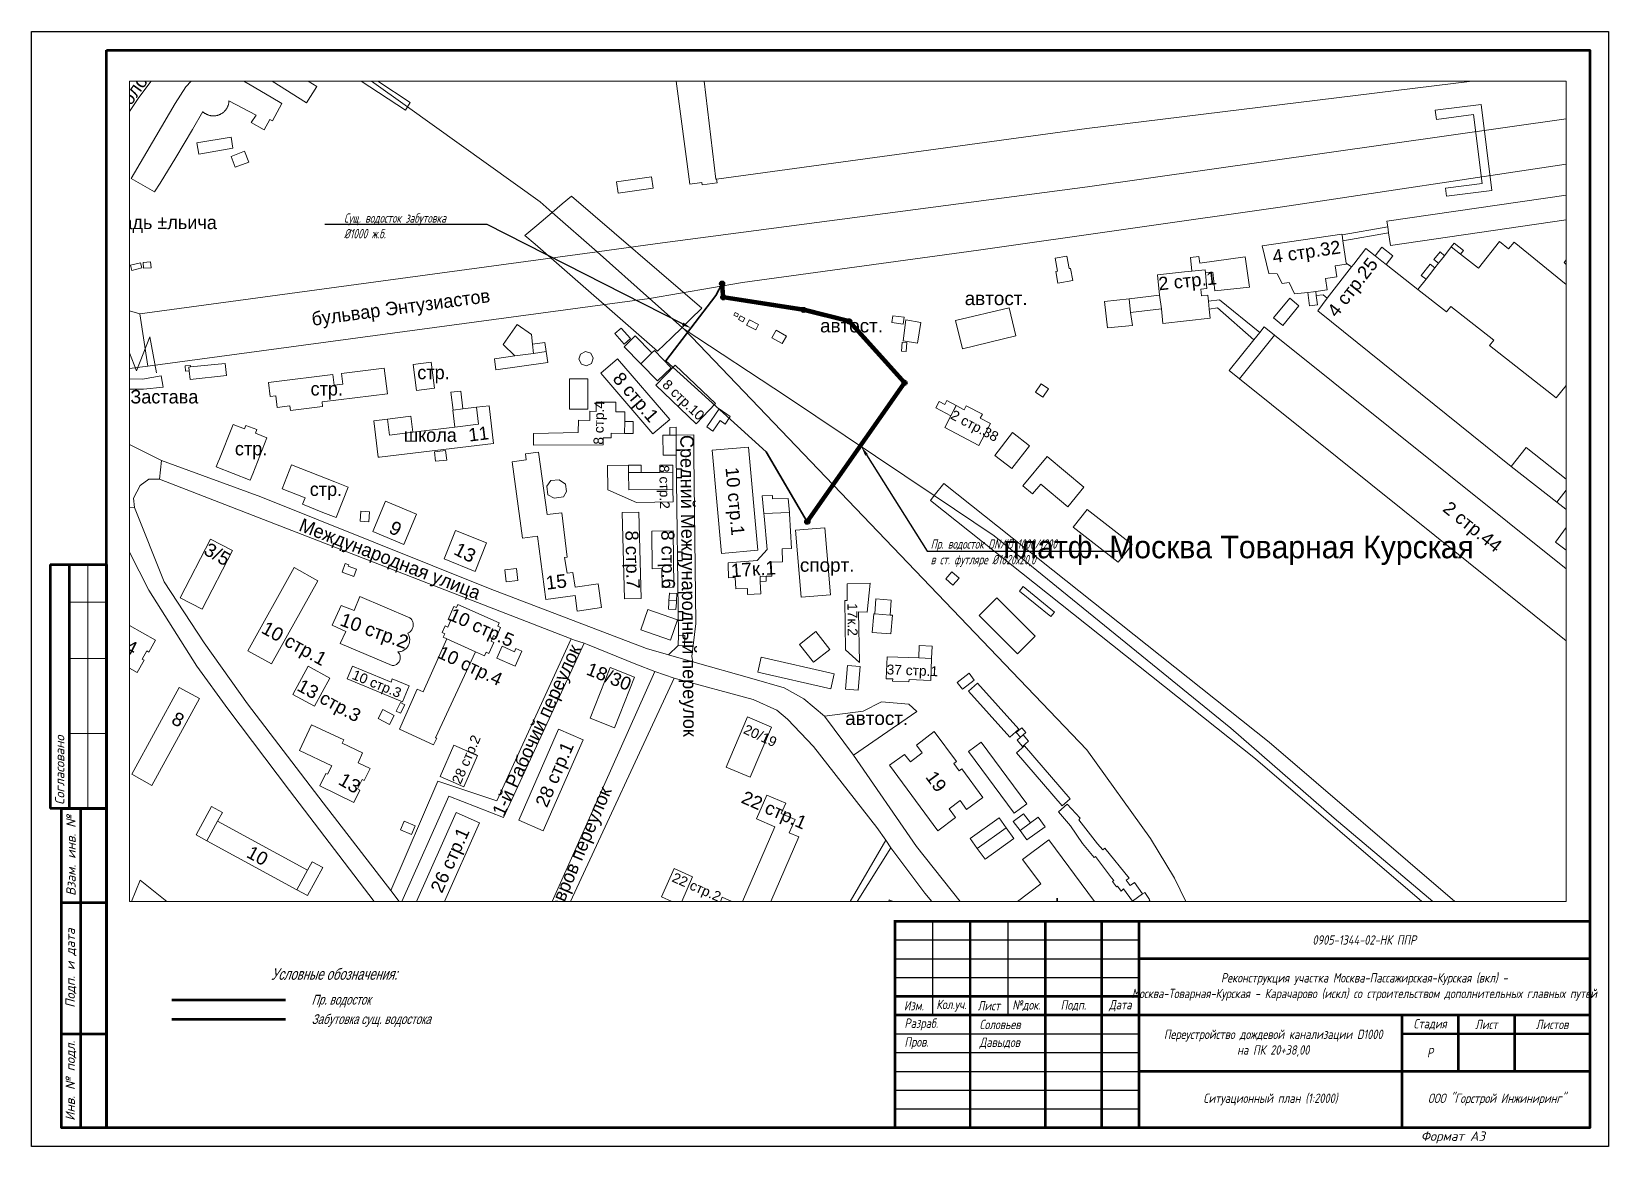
# Paper-space layout 'Layout1' of a CAD drawing. Header units: metres, sheet in millimetres. Extents: x -65 to 355, y -18 to 279.
# The model-space entities are those that its viewports show. They can reach past a viewport. Long polylines and large blocks are cut down to what shows.
import ezdxf
from ezdxf import colors
from ezdxf.entities.mleader import LeaderData, LeaderLine
from ezdxf.enums import TextEntityAlignment as Align
from ezdxf.math import Vec2, Vec3

# ---------------------------------------------------------------- set-up
doc = ezdxf.new("R2010")
doc.units = ezdxf.units.M
doc.header["$MEASUREMENT"] = 0
doc.layers.add('_0', color=7, linetype='Continuous')
doc.layers.add('Топография', color=7, linetype='Continuous')
for name, color, linetype, lineweight, true_color in [('_Водопровод', 5, 'Continuous', 50, 0x0000ff), ('_К_ПК64+28.12-ПК66+16.43_Текст', 7, 'Continuous', 30, 0x994c00), ('_ПК39+91.71', 7, 'Continuous', 30, 0x994c00), ('Рамка', 7, 'Continuous', 25, 0x000000)]:
    doc.layers.add(name, color=color, linetype=linetype, lineweight=lineweight, true_color=true_color)
for name, color, linetype, lineweight in [('пр.канализация', 16, 'Continuous', 50), ('Слой 14', 7, 'Continuous', 0), ('Слой 19', 7, 'Continuous', 0), ('Слой 20', 7, 'Continuous', 0), ('Слой 21', 7, 'Continuous', 0), ('Слой 22', 7, 'Continuous', 0), ('Слой 23', 7, 'Continuous', 0), ('Слой 25', 7, 'Continuous', 0), ('Слой 26', 7, 'Continuous', 0), ('Слой 29', 7, 'Continuous', 0), ('Слой 3', 7, 'Continuous', 0), ('Слой 41', 7, 'Continuous', 0), ('Слой 43', 7, 'Continuous', 0), ('Слой 45', 7, 'Continuous', 0), ('Слой 5', 7, 'Continuous', 0), ('Слой 53', 7, 'Continuous', 0), ('Слой 8', 7, 'Continuous', 0), ('Слой 9', 7, 'Continuous', 0), ('Формат - толстая линия', 7, 'Continuous', 50), ('Формат - тонкая линия', 7, 'Continuous', 20)]:
    doc.layers.add(name, color=color, linetype=linetype, lineweight=lineweight)
doc.styles.add('2.5', font='isocpeui.ttf', dxfattribs={"height": 2.5})
doc.styles.add('GOST 3.5', font='isocpeui.ttf', dxfattribs={"width": 0.8, "height": 3.5})
doc.styles.add('Style-arial', font='arial.shx')
doc.styles.add('Style-p131', font='p131.shx')
doc.styles.add('style1', font='russian_1251.shx', dxfattribs={"width": 0.8, "oblique": 15})
doc.linetypes.add('Крест', pattern='A,0,-2.25,[131,ltypeshp.shx,S=0.5,R=0,X=-0.5,Y=-0.5],0,[131,ltypeshp.shx,S=0.5,R=180,X=0.5,Y=0.5],-2.25', length=4.5)

psp = doc.layouts.get("Layout1")

# ---------------------------------------------------------------- texts
at = {"layer": 'пр.канализация', "color": 30, "lineweight": 30, "true_color": 0xff7f00, "style": 'style1', "oblique": 18.5, "width": 0.75}
for s, p in [('Пр. водосток', (9.61, 19.94)), ('Забутовка сущ. водостока', (9.61, 14.75))]:
    psp.add_text(s, height=2.6, dxfattribs=at).set_placement(p)
at = {"layer": 'Рамка', "lineweight": 0, "ltscale": 10, "char_height": 2.5, "attachment_point": 5, "style": 'GOST 3.5'}
for s, insert, width in [('0905-1344-02-НК ППР', (290, 37.13), 120), ('Реконструкция участка Москва-Пассажирская-Курская (вкл) - \\PМосква-Товарная-Курская - Карачарово (искл) со строительством дополнительных главных путей', (290, 24.63), 120), ('Кол.уч.', (180, 19.63), 10), ('№док.', (200, 19.63), 10), ('Подп.', (212.5, 19.63), 15), ('Дата', (225, 19.63), 10), ('Изм.', (170, 19.63), 10), ('Лист', (190, 19.63), 10), ('\\pxl2.3625,r1.77083,qc;Переустройство дождевой канализации D1000 на ПК 20+38,00', (265, 9.63), 70), ('Стадия', (307.5, 14.63), 15), ('Лист', (322.5, 14.63), 15), ('Листов', (340, 14.63), 20), ('Р', (307.5, 7.13), 15), ('Ситуационный план (1:2000)', (265, -5.36), 70)]:
    psp.add_mtext(s, dxfattribs=dict(at, insert=insert, width=width))
at = {"layer": 'Рамка', "lineweight": 0, "ltscale": 10, "transparency": 33554687, "char_height": 2.5, "style": 'GOST 3.5'}
for s, insert, width, attachment_point in [('\\pi2.5;Разраб.', (165, 14.63), 20, 4), ('\\pxi1;Соловьев', (185, 14.63), 20, 4), ('\\pi2.5;Пров.', (165, 9.63), 20, 4), ('\\pxi1;Давыдов', (185, 9.63), 20, 4), ('{\\fISOCPEUR|b0|i0|c204|p39;\\Q15;ООО "Горстрой Инжиниринг"}', (325.25, -5.37), 50.4993, 5)]:
    psp.add_mtext(s, dxfattribs=dict(at, insert=insert, width=width, attachment_point=attachment_point))
at = {"layer": 'Топография', "color": 0, "style": 'style1', "oblique": 18.5, "width": 0.75}
psp.add_text('Условные обозначения:', height=3, dxfattribs=at).set_placement((-1.23, 26.54))

msp = doc.modelspace()

# ---------------------------------------------------------------- texts
at = {"layer": 'Слой 14', "color": 8, "linetype": 'Continuous', "lineweight": 0, "style": 'Style-arial'}
for p in [(11934.97, 8898), (11857.92, 8883.47), (11871.32, 8674.32)]:
    msp.add_text('автост.', height=7.2, dxfattribs=at).set_placement(p)
at = {"layer": 'Слой 21', "color": 8, "linetype": 'Continuous', "lineweight": 0, "style": 'Style-p131'}
msp.add_text('платф. Москва Товарная Курская', height=12, dxfattribs=at).set_placement((11955.54, 8763.14))
at = {"layer": 'Слой 23', "color": 8, "linetype": 'Continuous', "lineweight": 0, "style": 'Style-p131'}
msp.add_text('Площадь ±льича', height=7.2, dxfattribs=at).set_placement((11460.48, 8938.48))
at = {"layer": 'Слой 29', "color": 8, "linetype": 'Continuous', "lineweight": 0, "style": 'Style-p131'}
for s, rotation, p in [('улица Золоторожский Вал', 54.6, (11470.39, 8975.27)), ('бульвар Энтузиастов', 7.6, (11587.58, 8886.98)), ('Средний Международный переулок', 270.6, (11783.45, 8828.82)), ('Международная улица', 338.8, (11579.79, 8777.99)), ('1-й Рабочий переулок', 65.3, (11689.51, 8625.08)), ('Ковров переулок', 67.1, (11717.52, 8569.57))]:
    msp.add_text(s, height=7.2, rotation=rotation, dxfattribs=at).set_placement(p)
msp.add_text('площадь Рогожская Застава', height=7.2, dxfattribs=at).set_placement((11398.41, 8845.61))
at = {"layer": 'Слой 5', "color": 8, "linetype": 'Continuous', "lineweight": 0, "style": 'Style-arial'}
for p in [(11847.2, 8755.96), (11489.32, 8571.61)]:
    msp.add_text('спорт.', height=7.2, dxfattribs=at).set_placement(p)
at = {"layer": 'Слой 8', "color": 8, "linetype": 'Continuous', "lineweight": 0, "style": 'Style-p131'}
for s, p in [('стр.', (11643.4, 8858.54)), ('стр.', (11586.54, 8849.85)), ('школа', (11636.18, 8825.17)), ('стр.', (11546.23, 8817.95)), ('стр.', (11586.1, 8796.32)), ('фунд.', (11980.3, 8574.59))]:
    msp.add_text(s, height=7.2, dxfattribs=at).set_placement(p)
at = {"layer": 'Слой 9', "color": 8, "linetype": 'Continuous', "lineweight": 0, "style": 'Style-arial'}
for s, height, rotation, p in [('4 стр.32', 7, 8.3, (12099.47, 8920.35)), ('4 стр.25', 7, 51.9, (12133.03, 8890.98)), ('2 стр.1', 7, 6.1, (12038.56, 8905.86)), ('8 стр.10', 5.25, 316.3, (11773.47, 8855.12)), ('8 стр.4', 5.25, 88.8, (11742.48, 8823.6)), ('2 стр.38', 5.25, 332.3, (11926.95, 8837.77)), ('11', 7, 7, (11671.06, 8825.27)), ('8 стр.2', 5.25, 270.8, (11772.31, 8812.77)), ('2 стр.44', 7, 321.2, (12189.1, 8788.66)), ('8 стр.7', 7, 271.5, (11754.18, 8777.83)), ('8 стр.6', 7, 270.7, (11773.34, 8777.98)), ('17к.2', 5.25, 270.6, (11872.52, 8739.22)), ('10 стр.5', 7, 335.8, (11659.54, 8730.6)), ('10 стр.3', 5.25, 337.6, (11608.17, 8699.06)), ('13 стр.3', 7, 331.4, (11578.76, 8693.04)), ('28 стр.2', 5.25, 66.5, (11666.41, 8642.34)), ('28 стр.1', 7, 66.4, (11712.39, 8629.85)), ('22 стр.1', 7, 336.4, (11815.39, 8633.12)), ('26 стр.1', 7, 65.9, (11656.51, 8584.28)), ('22 стр.2', 5.25, 336.3, (11778.6, 8591.09))]:
    msp.add_text(s, height=height, rotation=rotation, dxfattribs=at).set_placement(p)
for s, height, rotation, p in [('8 стр.1', 7, 310.6, (11759.83, 8848.98)), ('10 стр.1', 7, 275.1, (11812.67, 8793.5)), ('10 стр.4', 7, 334.8, (11671.56, 8705.89)), ('18/30', 7, 338.4, (11745.5, 8700.13)), ('20/19', 5.25, 335.3, (11826.08, 8668.63)), ('19', 7, 306.3, (11919.82, 8644.24)), ('10', 7, 331.4, (11558.29, 8604.68))]:
    msp.add_text(s, height=height, rotation=rotation, dxfattribs=at).set_placement(p, align=Align.MIDDLE_CENTER)
for s, height, rotation, p in [('9', 7.2, 333, (11630.94, 8783.5)), ('3/5', 7.2, 330.1, (11532.61, 8771.89)), ('13', 7.2, 333, (11665.5, 8771.98)), ('17к.1', 7.2, 4, (11810.21, 8760.13)), ('15', 7.2, 7, (11711.42, 8753.5)), ('10 стр.1', 7.2, 331, (11563.22, 8730.03)), ('10 стр.2', 7.2, 340, (11604.12, 8734.3)), ('4', 7.2, 333, (11490.14, 8720.14)), ('37 стр.1', 5.25, 357.8, (11893.52, 8706.56)), ('8', 7.2, 333, (11515.1, 8681.74)), ('13', 7.2, 330, (11604.36, 8649.29))]:
    msp.add_text(s, height=height, rotation=rotation, dxfattribs=at).set_placement(p, align=Align.TOP_LEFT)

# ---------------------------------------------------------------- blocks, each defined once
blk = doc.blocks.new('Штамп согласования')
at = {"layer": 'Формат - толстая линия', "ltscale": 100}
for points in [[(-15, 65), (0, 65), (0, 0), (-15, 0)], [(-15, 65), (-15, 0)], [(-10, 65), (-10, 0)]]:
    blk.add_lwpolyline(points, dxfattribs=at)
at = {"layer": 'Формат - тонкая линия', "ltscale": 100}
for points in [[(-5, 65), (-5, 0)], [(-10, 55), (0, 55)], [(-10, 40), (0, 40)], [(-10, 20), (0, 20)]]:
    blk.add_lwpolyline(points, dxfattribs=at)
at = {"color": 0, "linetype": 'ByBlock', "lineweight": -2, "ltscale": 100, "insert": (-12.5, 1), "char_height": 2.5, "width": 65, "attachment_point": 4, "rotation": 90, "style": '2.5'}
blk.add_mtext('Согласовано', dxfattribs=at)
blk = doc.blocks.new('*U12')
at = {"color": 0, "linetype": 'ByBlock', "lineweight": -2}
blk.add_lwpolyline([(0, 297), (420, 297), (420, 0), (0, 0)], close=True, dxfattribs=at)
at = {"layer": 'Формат - толстая линия'}
blk.add_lwpolyline([(20, 292), (415, 292), (415, 5), (20, 5)], close=True, dxfattribs=at)
at = {"layer": 'Формат - толстая линия', "ltscale": 100}
blk.add_lwpolyline([(8, 90), (20, 90), (20, 5), (8, 5)], close=True, dxfattribs=at)
for points in [[(13, 90), (13, 5)], [(8, 65), (20, 65)], [(8, 30), (20, 30)]]:
    blk.add_lwpolyline(points, dxfattribs=at)
at = {"ltscale": 100}
blk.add_blockref('Штамп согласования', (20, 90), dxfattribs=at)
at = {"color": 0, "linetype": 'ByBlock', "lineweight": -2, "ltscale": 100, "char_height": 2.5, "attachment_point": 5, "rotation": 90, "style": '2.5'}
for s, insert, width in [('Взам. инв. №', (10.5, 77.5), 25), ('Подп. и дата', (10.5, 47.5), 35), ('Инв. № подл.', (10.5, 17.5), 25)]:
    blk.add_mtext(s, dxfattribs=dict(at, insert=insert, width=width))
at = {"color": 0, "linetype": 'ByBlock', "lineweight": -2, "ltscale": 100, "style": '2.5'}
blk.add_attdef('ФОРМАТ', (370, 1.5), '', height=2.5, dxfattribs=at)
blk = doc.blocks.new('40')
at = {"layer": 'Слой 22', "color": 6, "linetype": 'Continuous', "lineweight": 0, "flags": 128}
for points in [[(-2.129, -0.186), (-1.403, 3.634), (0, 0)], [(2.128, -0.202), (1.43, 3.626), (0, 0)]]:
    blk.add_lwpolyline(points, dxfattribs=at)

# ---------------------------------------------------------------- linework, layer by layer
at = {"color": 7, "lineweight": 9}
for points in [[(11850.47, 8783.09), (11901.93, 8856.58), (11873.02, 8888.64), (11848.96, 8894.68), (11805.67, 8901.45), (11804.95, 8909.37)], [(11851.79, 8782.17), (11903.97, 8856.7), (11873.88, 8890.08), (11849.28, 8896.24), (11807.15, 8902.84), (11806.54, 8909.52)]]:
    msp.add_lwpolyline(points, dxfattribs=at)
at = {"color": 30, "lineweight": 50, "true_color": 0xff7f00}
for points in [[(11850.72, 8782.92), (11902.32, 8856.6), (11873.18, 8888.91), (11849.02, 8894.97), (11805.94, 8901.71), (11805.25, 8909.4)], [(11851.54, 8782.35), (11903.59, 8856.68), (11873.72, 8889.81), (11849.22, 8895.95), (11806.87, 8902.58), (11806.24, 8909.49)]]:
    msp.add_lwpolyline(points, dxfattribs=at)
for centre in [(11805.74, 8909.44), (11806.41, 8902.15), (11849.12, 8895.46), (11873.45, 8889.36), (11902.95, 8856.64), (11851.13, 8782.63)]:
    msp.add_circle(centre, 1, dxfattribs=at)
at = {"layer": '_К_ПК64+28.12-ПК66+16.43_Текст', "color": 1, "linetype": 'Крест', "lineweight": 30, "true_color": 0xff0000}
msp.add_lwpolyline([(11851.13, 8782.63), (11829.19, 8819.76), (11775.82, 8868.34), (11802.5, 8903.15), (11805.74, 8909.44)], dxfattribs=at)
at = {"layer": '_К_ПК64+28.12-ПК66+16.43_Текст', "color": 30, "lineweight": 9, "true_color": 0xff7f00}
msp.add_lwpolyline([(11851.13, 8782.63), (11829.19, 8819.76), (11775.82, 8868.34), (11802.5, 8903.15), (11805.74, 8909.44)], dxfattribs=at)
at = {"layer": 'Слой 14', "color": 8, "linetype": 'Continuous', "lineweight": 0, "flags": 128}
msp.add_lwpolyline([(11860.36, 8679.02), (11880.84, 8681.76), (11890.75, 8686.59), (11905.23, 8685.41), (11909.41, 8681.5), (11875.75, 8658.26), (11860.36, 8679.02)], close=True, dxfattribs=at)
at = {"layer": 'Слой 19', "color": 8, "linetype": 'Continuous', "lineweight": 0, "flags": 128}
for points in [[(11563.52, 9050.72), (11613.76, 9021.12), (11638.19, 9003.6), (11708.8, 8952.96), (11715.16, 8947.34), (11739.28, 8926.33), (11767.04, 8901.49), (11784.45, 8886.13), (11785.6, 8885.12), (11840, 8849.28), (11918.68, 8796.52), (11950.72, 8775.04), (12076.8, 8672.64), (12131.84, 8624.64), (12201.34, 8565.94)], [(12076.16, 8532.48), (12046.72, 8592.64), (12033.92, 8613.76), (12000, 8661.12), (11785.6, 8885.12)]]:
    msp.add_lwpolyline(points, dxfattribs=at)
at = {"layer": 'Слой 20', "color": 8, "linetype": 'Continuous', "lineweight": 0, "flags": 128}
for points in [[(11639.68, 9005.92), (11638.19, 9003.6), (11637.12, 9001.92), (11583.84, 9036.8), (11529.12, 9066.56), (11498.56, 9081.28), (11460.96, 9099.04), (11443.52, 9106.56), (11444.93, 9109.59), (11445.6, 9111.04), (11482.4, 9094.56), (11517.6, 9078.08), (11564.96, 9052), (11601.92, 9030.88), (11639.68, 9005.92)], [(12089.92, 8656.32), (11916.8, 8793.92), (11918.68, 8796.52), (11923.92, 8802.88), (12097.21, 8665.15), (12206.17, 8571.73), (12201.34, 8565.94), (12198.72, 8563.04), (12089.92, 8656.32)]]:
    msp.add_lwpolyline(points, close=True, dxfattribs=at)
at = {"layer": 'Слой 25', "color": 8, "linetype": 'Continuous', "lineweight": 0, "flags": 128}
for points in [[(12304.64, 8980.48), (12104.32, 8950.4), (11942.4, 8927.36), (11816.64, 8910.08), (11767.04, 8901.49), (11739.28, 8926.33), (11771.4, 8930.84), (12000.32, 8960.96), (12278.86, 9000.56)], [(11927.3, 8568.79), (11913.76, 8584.64), (11895.62, 8608.88), (11893.03, 8612.98), (11888.25, 8619.68), (11854.4, 8662.88), (11840.62, 8677.47), (11834.83, 8682.14), (11822.37, 8687.97), (11780.27, 8699.23), (11769.99, 8702.84), (11759.83, 8706.75), (11734.06, 8717.2), (11732.31, 8717.85), (11727.14, 8719.47), (11725.27, 8720.2), (11506.05, 8805.21), (11507.2, 8815.14), (11560.12, 8795.8), (11682.24, 8746.83), (11765.56, 8715.02), (11777.29, 8711.69), (11790.16, 8708.04), (11821.54, 8699.12), (11838.78, 8694.16), (11849.24, 8688.22), (11860.36, 8679.02), (11875.75, 8658.26), (11909.27, 8609.55), (11934.55, 8577.78), (11951.51, 8555.86)], [(11626.08, 8572.8), (11575.36, 8639.36), (11542.4, 8682.88), (11525.92, 8705.6), (11500.31, 8746.18), (11478.69, 8788.8), (11492.69, 8790.2), (11508.58, 8750.63), (11529.92, 8718.08), (11552.96, 8685.6), (11593.28, 8632.8), (11629.36, 8586.2), (11634.64, 8579.06), (11640.48, 8572)]]:
    msp.add_lwpolyline(points, dxfattribs=at)
for points in [[(11526.84, 9050.75), (11525.44, 9049.28), (11495.04, 9008.64), (11480.65, 8987.27), (11472.32, 8974.4), (11460.92, 8954.19), (11433.56, 8911.06), (11420.84, 8911.57), (11459.76, 8973.83), (11462.2, 8977.73), (11463.48, 8982.18), (11465.22, 8984.64), (11516.93, 9057.49), (11526.84, 9050.75)], [(11495.68, 8893.44), (11739.28, 8926.33), (11767.04, 8901.49), (11499.83, 8865.52), (11495.68, 8893.44)], [(11420.84, 8911.57), (11433.56, 8911.06), (11495.68, 8893.44), (11499.83, 8865.52), (11488.23, 8864.03), (11485.38, 8861.02), (11480.37, 8833), (11482.09, 8827.71), (11507.2, 8815.14), (11506.05, 8805.21), (11500.38, 8805.34), (11495.81, 8801.91), (11492.23, 8795.19), (11492.69, 8790.2), (11478.69, 8788.8), (11421.33, 8818.31), (11413.69, 8822.26), (11393.69, 8832.5), (11387.11, 8835.87), (11394.83, 8854.13), (11404.55, 8877.09), (11411.53, 8893.45), (11411.93, 8894.39), (11420.84, 8911.57)], [(11782.48, 8722.08), (11781.36, 8818.05), (11781.28, 8828.8), (11790.7, 8828.87), (11790.78, 8818.14), (11791.83, 8728.44), (11789.72, 8710.88), (11790.16, 8708.04), (11777.29, 8711.69), (11782.32, 8716.58), (11785.75, 8716.48), (11785.92, 8721.98), (11782.48, 8722.08)], [(11732.31, 8717.85), (11689.27, 8624.96), (11660.21, 8636.33), (11634.64, 8579.06), (11629.36, 8586.2), (11654.32, 8644.44), (11685.7, 8633.98), (11725.27, 8720.2), (11727.14, 8719.47), (11732.31, 8717.85)], [(11780.27, 8699.23), (11703.83, 8534.6), (11700.42, 8526.89), (11690.19, 8502.95), (11689.42, 8503.95), (11684.14, 8510.84), (11769.99, 8702.84), (11780.27, 8699.23)]]:
    msp.add_lwpolyline(points, close=True, dxfattribs=at)
at = {"layer": 'Слой 26', "color": 8, "linetype": 'Continuous', "lineweight": 0, "flags": 128}
msp.add_lwpolyline([(11868.73, 8571.31), (11893.03, 8612.98), (11895.62, 8608.88), (11876.85, 8578.93), (11858.34, 8540.15)], dxfattribs=at)
at = {"layer": 'Слой 3', "color": 8, "linetype": 'Continuous', "lineweight": 0, "flags": 128}
for points in [[(12005.78, 9090.52), (12006.3, 9087.45), (12006.43, 9086.43), (12008.49, 9070.98), (12289.1, 9107.73), (12299.5, 9029.01), (12000, 8992.1), (11802.86, 8965.1), (11802.36, 8965.03), (11794.15, 9033.95), (11793.29, 9041.2), (11792.92, 9044.28), (11792.29, 9049.56), (11812.87, 9052.62), (11825.56, 9054.37), (11858.01, 9058.65), (11885.35, 9062.26), (11898.62, 9064.01), (11905.24, 9064.88), (11903.92, 9075.83), (12000, 9089.41), (12005.78, 9090.52)], [(11802.86, 8965.1), (11803.07, 8963.12), (11795.18, 8962.06), (11795.01, 8963.36), (11788.61, 8962.49), (11777.86, 9042.23), (11792.92, 9044.28), (11793.29, 9041.2), (11794.15, 9033.95), (11802.36, 8965.03), (11802.86, 8965.1)], [(11466.02, 9019.16), (11470.5, 9025.42), (11477.51, 9035.2), (11477.68, 9035.44), (11481.66, 9032.73), (11491.49, 9026.03), (11492.24, 9025.52), (11468.37, 8992.77), (11457.2, 8997.68), (11470.32, 9015.76), (11465.76, 9018.8), (11465.84, 9018.92), (11466.02, 9019.16)], [(11564.65, 9030.35), (11589.87, 9014.46), (11584.44, 9005.84), (11559.22, 9021.73), (11564.65, 9030.35)], [(11527, 8978.5), (11525.99, 8984.42), (11544.19, 8987.55), (11545.2, 8981.62), (11527, 8978.5)], [(11551.42, 8979.94), (11553.6, 8974.18), (11546.36, 8971.44), (11544.18, 8977.21), (11551.42, 8979.94)], [(11749.44, 8963.68), (11768.21, 8966.41), (11769.09, 8960.38), (11750.31, 8957.66), (11749.44, 8963.68)], [(12301.11, 8963.26), (12302.99, 8950.3), (12161.77, 8929.81), (12160.8, 8936.47), (12160.34, 8939.68), (12159.89, 8942.78), (12301.11, 8963.26)], [(12160.34, 8939.68), (12160.8, 8936.47), (12136.46, 8932.2), (12135.99, 8935.42), (12160.34, 8939.68)], [(12096.97, 8914.83), (12093.52, 8929.52), (12135.94, 8935.72), (12135.99, 8935.42), (12136.46, 8932.2), (12138.18, 8920.41), (12138.28, 8919.74), (12132.4, 8918.88), (12133.25, 8913.03), (12127.1, 8912.14), (12127.98, 8906.14), (12121.96, 8905.27), (12120.81, 8905.1), (12117.73, 8904.72), (12110.61, 8903.93), (12107.82, 8910.08), (12104.14, 8909.59), (12101.46, 8914.61), (12096.97, 8914.83)], [(12250.11, 8848.58), (12214.52, 8876.47), (12216.79, 8879.36), (12193.89, 8897.32), (12191.62, 8894.43), (12176.43, 8906.35), (12180.76, 8911.87), (12182.55, 8914.16), (12185.49, 8917.9), (12187.41, 8920.36), (12190.5, 8924.29), (12194.18, 8928.99), (12199.13, 8925.11), (12208.67, 8917.64), (12219.88, 8931.93), (12224.65, 8927.92), (12227.75, 8931.61), (12281.39, 8887.89), (12250.11, 8848.58)], [(12199.13, 8925.11), (12194.18, 8928.99), (12195.8, 8931.06), (12200.75, 8927.18), (12199.13, 8925.11)], [(12275.08, 8924.63), (12277.33, 8922.8), (12275.41, 8920.45), (12267.04, 8910.2), (12254.24, 8920.65), (12264.53, 8933.25), (12264.88, 8932.97), (12275.08, 8924.63)], [(11497.39, 8920.79), (11501.36, 8921.04), (11501.56, 8917.91), (11497.59, 8917.66), (11497.39, 8920.79)], [(11983.2, 8922.96), (11989.44, 8924.06), (11990.61, 8917.45), (11991.41, 8917.59), (11992.57, 8911.04), (11984.67, 8909.65), (11983.56, 8915.98), (11984.41, 8916.13), (11983.2, 8922.96)], [(12063.17, 8915.18), (12062.99, 8916.89), (12056, 8916.14), (12055.21, 8923.46), (12059.79, 8923.95), (12060.17, 8920.35), (12084.39, 8923.67), (12086.61, 8907.52), (12068.21, 8905.57), (12067.15, 8915.61), (12063.17, 8915.18)], [(12157.14, 8921.47), (12153.58, 8924.26), (12157.23, 8928.91), (12163.08, 8924.33), (12159.43, 8919.67), (12157.14, 8921.47)], [(12187.41, 8920.36), (12184.96, 8922.28), (12188.23, 8926.46), (12190.5, 8924.29), (12187.41, 8920.36)], [(11490.7, 8919.23), (11495.95, 8920.6), (11496.66, 8917.87), (11491.41, 8916.5), (11490.7, 8919.23)], [(12052.02, 8915.72), (12056, 8916.14), (12062.99, 8916.89), (12063.17, 8915.18), (12064.05, 8906.85), (12060.71, 8906.46), (12061.13, 8903), (12064.43, 8903.35), (12064.79, 8900.03), (12065.24, 8895.79), (12065.76, 8890.97), (12040.53, 8888.27), (12039.74, 8895.99), (12038.83, 8903.39), (12037.67, 8914.18), (12052.02, 8915.72)], [(12122.23, 8903.07), (12121.96, 8905.27), (12127.98, 8906.14), (12127.1, 8912.14), (12133.25, 8913.03), (12132.4, 8918.88), (12138.28, 8919.74), (12138.18, 8920.41), (12141.07, 8918.35), (12129.26, 8903.28), (12128.07, 8901.77), (12125.92, 8903.44), (12122.23, 8903.07)], [(12185.49, 8917.9), (12182.55, 8914.16), (12180.76, 8911.87), (12178.21, 8913.86), (12182.94, 8919.89), (12185.49, 8917.9)], [(12121.96, 8905.27), (12122.23, 8903.07), (12122.84, 8898.11), (12118.61, 8897.59), (12117.73, 8904.72), (12120.81, 8905.1), (12121.96, 8905.27)], [(11933.76, 8874.72), (11930.12, 8889.73), (11958.6, 8896.63), (11962.24, 8881.62), (11933.76, 8874.72)], [(12022.51, 8901.33), (12023.35, 8894.12), (12024.34, 8887.14), (12011.01, 8885.84), (12009.42, 8899.88), (12022.51, 8901.33)], [(12092.15, 8883.48), (12088.96, 8879.5), (12069.6, 8896.64), (12065.24, 8895.79), (12064.79, 8900.03), (12070.72, 8900.8), (12092.15, 8883.48)], [(12099.54, 8891.15), (12108.09, 8901.62), (12113.03, 8897.58), (12104.49, 8887.12), (12099.54, 8891.15)], [(11704.17, 8882.28), (11704.71, 8877.13), (11705.38, 8872.3), (11695.35, 8870.9), (11689.15, 8877.1), (11696.51, 8887.63), (11704.17, 8882.28)], [(11812.79, 8894.03), (11814.48, 8893.13), (11813.75, 8891.78), (11812.07, 8892.67), (11812.79, 8894.03)], [(11815.58, 8892.35), (11817.87, 8891.13), (11816.79, 8889.1), (11814.5, 8890.31), (11815.58, 8892.35)], [(11820.29, 8890.13), (11825.18, 8887.59), (11823.72, 8884.78), (11818.83, 8887.32), (11820.29, 8890.13)], [(11896.75, 8892.35), (11902.72, 8891.5), (11902.2, 8887.91), (11896.24, 8888.76), (11896.75, 8892.35)], [(11903.56, 8890.1), (11911.69, 8888.74), (11909.93, 8877.76), (11902.25, 8878.98), (11903.56, 8890.1)], [(11751.91, 8885.8), (11756.92, 8880.15), (11753.63, 8877.23), (11748.62, 8882.89), (11751.91, 8885.8)], [(11762.39, 8866.7), (11753.61, 8875.84), (11759.52, 8881.58), (11768.36, 8872.51), (11762.39, 8866.7)], [(11832.19, 8880.64), (11834.51, 8884.71), (11840.06, 8881.55), (11837.75, 8877.48), (11832.19, 8880.64)], [(12081.32, 8858.68), (12075.81, 8863.1), (12088.96, 8879.5), (12092.15, 8883.48), (12094.54, 8886.47), (12100.05, 8882.05), (12081.32, 8858.68)], [(12100.05, 8882.05), (12328.68, 8698.78), (12309.95, 8675.41), (12081.32, 8858.68), (12100.05, 8882.05)], [(11712.07, 8873.24), (11712.88, 8867.46), (11685.28, 8863.6), (11684.48, 8869.38), (11695.35, 8870.9), (11705.38, 8872.3), (11712.07, 8873.24)], [(11704.71, 8877.13), (11711.4, 8878.06), (11712.07, 8873.24), (11705.38, 8872.3), (11704.71, 8877.13)], [(11729.46, 8869.17), (11730.39, 8871.96), (11733.02, 8873.28), (11735.81, 8872.35), (11737.13, 8869.72), (11736.2, 8866.93), (11733.57, 8865.61), (11730.78, 8866.54), (11729.46, 8869.17)], [(11762.39, 8866.7), (11768.36, 8872.51), (11769.68, 8873.83), (11778.63, 8864.65), (11771.39, 8857.59), (11762.39, 8866.7)], [(11901.6, 8878.22), (11904.14, 8878.04), (11903.82, 8873.37), (11901.27, 8873.55), (11901.6, 8878.22)], [(11521.88, 8863.04), (11519.99, 8862.89), (11519.76, 8865.68), (11522.55, 8865.91), (11522.62, 8865.06), (11521.68, 8864.96), (11521.88, 8863.04)], [(11521.68, 8864.96), (11522.62, 8865.06), (11541, 8866.97), (11541.68, 8860.43), (11522.36, 8858.42), (11521.88, 8863.04), (11521.68, 8864.96)], [(11567.04, 8857.22), (11598.42, 8861.09), (11599.14, 8855.27), (11603.75, 8855.83), (11603.04, 8861.66), (11625.81, 8864.46), (11627.51, 8850.7), (11592.67, 8846.41), (11592.97, 8843.98), (11575.8, 8841.86), (11575.5, 8844.29), (11568.73, 8843.46), (11567.97, 8849.68), (11565.01, 8849.31), (11564.08, 8856.86), (11567.04, 8857.22)], [(11641.19, 8866.44), (11650.81, 8867.63), (11652.52, 8853.78), (11642.89, 8852.6), (11641.19, 8866.44)], [(11768.9, 8829.37), (11741.14, 8861.67), (11750.1, 8869.37), (11777.86, 8837.06), (11768.9, 8829.37)], [(11780.7, 8866.08), (11802.21, 8845.55), (11791.9, 8834.75), (11770.39, 8855.28), (11780.7, 8866.08)], [(11724.4, 8858.72), (11734.24, 8858.72), (11734.24, 8842.56), (11724.4, 8842.56), (11724.4, 8858.72)], [(11975.68, 8856), (11979.64, 8853.33), (11976.65, 8848.9), (11972.69, 8851.57), (11975.68, 8856)], [(11662.49, 8842.11), (11661.32, 8851.58), (11666.5, 8852.19), (11667.66, 8842.73), (11662.49, 8842.11)], [(11738.72, 8841.4), (11738.72, 8846.24), (11749.12, 8846.24), (11749.12, 8841.2), (11753.99, 8841.1), (11753.89, 8836.04), (11753.76, 8829.67), (11746.72, 8829.81), (11746.72, 8827.28), (11742.48, 8827.28), (11742.48, 8823.6), (11705.28, 8823.44), (11705.36, 8829.68), (11729.14, 8830.19), (11729.27, 8836.71), (11735.28, 8836.59), (11735.38, 8841.47), (11738.72, 8841.4)], [(11930.48, 8844.48), (11927.62, 8839.04), (11919.64, 8843.23), (11921.39, 8846.57), (11924.32, 8845.03), (11925.43, 8847.13), (11930.48, 8844.48)], [(11627.52, 8837.3), (11628.55, 8828.78), (11641.02, 8830.29), (11663.46, 8833), (11675.98, 8834.51), (11674.88, 8843.6), (11681.63, 8844.42), (11684.06, 8824.34), (11623.21, 8817), (11622.63, 8816.92), (11620.27, 8836.42), (11627.52, 8837.3)], [(11627.52, 8837.3), (11639.99, 8838.8), (11641.02, 8830.29), (11628.55, 8828.78), (11627.52, 8837.3)], [(11663.46, 8833), (11662.36, 8842.09), (11662.49, 8842.11), (11667.66, 8842.73), (11674.88, 8843.6), (11675.98, 8834.51), (11663.46, 8833)], [(11797.58, 8833.11), (11804.12, 8842.71), (11810.14, 8838.61), (11807.41, 8834.6), (11804.66, 8836.47), (11800.85, 8830.88), (11797.58, 8833.11)], [(11924.34, 8832.79), (11927.62, 8839.04), (11930.38, 8844.29), (11930.48, 8844.48), (11934.71, 8842.26), (11935.85, 8844.43), (11944.45, 8839.92), (11943.29, 8837.7), (11948.68, 8834.87), (11942.57, 8823.23), (11924.34, 8832.79)], [(11555.77, 8808.19), (11554.42, 8804.74), (11536.27, 8811.89), (11537.64, 8815.34), (11537.72, 8815.3), (11545.26, 8834.42), (11545.28, 8834.46), (11551.37, 8832.06), (11552.1, 8833.93), (11557.88, 8831.65), (11557.14, 8829.79), (11563.32, 8827.35), (11555.77, 8808.19)], [(11753.89, 8836.04), (11758.44, 8835.95), (11758.31, 8829.58), (11753.76, 8829.67), (11753.89, 8836.04)], [(11774.24, 8828.72), (11777.9, 8828.76), (11781.28, 8828.8), (11781.36, 8818.05), (11774.32, 8818), (11774.24, 8828.72)], [(11777.9, 8828.76), (11777.84, 8832.88), (11781.28, 8832.96), (11781.28, 8828.8), (11777.9, 8828.76)], [(11969.58, 8823.06), (11960.08, 8810.89), (11951.02, 8817.95), (11960.52, 8830.13), (11969.58, 8823.06)], [(11652.56, 8819.89), (11658.49, 8820.54), (11659.05, 8815.43), (11653.12, 8814.78), (11652.56, 8819.89)], [(11800.48, 8820.64), (11819.78, 8822.4), (11824.78, 8767.37), (11805.47, 8765.62), (11800.48, 8820.64)], [(12234, 8822.13), (12258.31, 8803.07), (12250.42, 8793.02), (12226.11, 8812.08), (12234, 8822.13)], [(11593.07, 8787.6), (11582.23, 8791.87), (11583.6, 8795.34), (11571.42, 8800.14), (11576.43, 8812.88), (11599.44, 8803.77), (11606.54, 8800.97), (11600.17, 8784.81), (11593.07, 8787.6)], [(11723.29, 8755.18), (11726.33, 8755.6), (11727.41, 8747.81), (11739.82, 8749.52), (11741.57, 8736.82), (11728.59, 8735.02), (11727.45, 8743.28), (11711.84, 8741.12), (11707.46, 8774.95), (11699.51, 8773.86), (11693.92, 8814.56), (11701.43, 8815.59), (11701, 8818.7), (11708.02, 8819.67), (11712.58, 8786.44), (11720.35, 8787.39), (11723.26, 8763.69), (11721.76, 8763.5), (11723.29, 8755.18)], [(11755.89, 8812.75), (11755.92, 8808.76), (11756.08, 8799.68), (11779.52, 8799.76), (11779.62, 8793.19), (11760.19, 8792.86), (11744.89, 8799.61), (11744.64, 8812.55), (11755.89, 8812.75)], [(11755.92, 8808.76), (11755.89, 8812.75), (11762.66, 8812.79), (11762.69, 8808.8), (11755.92, 8808.76)], [(11772.57, 8808.87), (11772.54, 8812.71), (11779.43, 8812.76), (11779.45, 8808.92), (11772.57, 8808.87)], [(11978.88, 8817.28), (11998.51, 8800.93), (11989.92, 8790.61), (11975.47, 8802.65), (11971.17, 8797.48), (11965.99, 8801.79), (11978.88, 8817.28)], [(11714.48, 8804.48), (11718.88, 8804.96), (11722.4, 8802.56), (11722.88, 8798.72), (11721.2, 8795.92), (11716.24, 8795.2), (11712.88, 8796.96), (11712.4, 8801.52), (11714.48, 8804.48)], [(11755.92, 8808.76), (11762.69, 8808.8), (11772.57, 8808.87), (11779.45, 8808.92), (11779.52, 8799.76), (11756.08, 8799.68), (11755.92, 8808.76)], [(11828, 8787.04), (11827.04, 8796.48), (11832.64, 8796.64), (11832.64, 8794.88), (11840.96, 8795.04), (11841.6, 8787.52), (11828, 8787.04)], [(12250.42, 8793.02), (12258.31, 8803.07), (12263.1, 8799.32), (12255.21, 8789.26), (12250.42, 8793.02)], [(12266.26, 8796.92), (12269.02, 8794.82), (12261.21, 8784.53), (12258.5, 8786.69), (12266.26, 8796.92)], [(11612.96, 8782.95), (11613.36, 8788.19), (11617.95, 8787.84), (11617.54, 8782.6), (11612.96, 8782.95)], [(11636.24, 8770.45), (11619.64, 8777.45), (11626.42, 8793.55), (11643.03, 8786.55), (11636.24, 8770.45)], [(11752.48, 8787.44), (11761.42, 8787.69), (11762.71, 8741.77), (11753.76, 8741.52), (11752.48, 8787.44)], [(11829.72, 8767.86), (11828.14, 8785.53), (11828, 8787.04), (11841.6, 8787.52), (11841.65, 8786.78), (11842.81, 8768.39), (11837.67, 8768.18), (11837.95, 8761.22), (11831.98, 8760.99), (11832.27, 8753.68), (11829.15, 8753.55), (11825.97, 8753.43), (11826.08, 8750.75), (11826.34, 8744.17), (11819.33, 8743.89), (11819.2, 8747.07), (11813, 8746.82), (11812.76, 8752.9), (11809.22, 8752.76), (11808.92, 8760.06), (11808.92, 8760.77), (11824.44, 8761.98), (11829.72, 8767.86)], [(12000.24, 8789.2), (12024.19, 8770.52), (12016.79, 8761.04), (11992.84, 8779.72), (12000.24, 8789.2)], [(12258.5, 8783.62), (12277.74, 8769.23), (12268.89, 8757.39), (12249.64, 8771.78), (12258.5, 8783.62)], [(11544.98, 8767.24), (11528.86, 8735.98), (11517.06, 8742.07), (11533.18, 8773.32), (11544.98, 8767.24)], [(11674.14, 8756.11), (11657.62, 8762.75), (11663.71, 8777.91), (11680.23, 8771.28), (11674.14, 8756.11)], [(11779.61, 8777.8), (11780, 8747.68), (11773.87, 8747.6), (11773.74, 8757.66), (11768.52, 8757.59), (11768.26, 8777.65), (11779.61, 8777.8)], [(11590.43, 8751.12), (11565.8, 8706.82), (11553.12, 8713.87), (11577.76, 8758.17), (11590.43, 8751.12)], [(11605.04, 8760.4), (11606.89, 8759.72), (11606.62, 8758.99), (11611.09, 8757.34), (11609.63, 8753.37), (11603.31, 8755.7), (11605.04, 8760.4)], [(11697.01, 8751.33), (11690.69, 8750.61), (11689.97, 8756.98), (11696.28, 8757.7), (11697.01, 8751.33)], [(11826.08, 8750.75), (11825.97, 8753.43), (11829.15, 8753.55), (11829.28, 8750.88), (11826.08, 8750.75)], [(11928.09, 8755.86), (11931.95, 8752.54), (11928.75, 8748.83), (11924.9, 8752.14), (11928.09, 8755.86)], [(11777.39, 8740.67), (11777.68, 8744.32), (11778, 8744.48), (11781.68, 8744.32), (11781.42, 8740.46), (11777.39, 8740.67)], [(11884.64, 8749.92), (11883.04, 8734.4), (11878.36, 8734.61), (11878.88, 8707.52), (11871.52, 8714.4), (11871.2, 8740.64), (11872.42, 8740.64), (11872.32, 8749.44), (11884.64, 8749.92)], [(11966.14, 8748.09), (11982.88, 8734.47), (11980.91, 8732.04), (11964.17, 8745.67), (11966.14, 8748.09)], [(11602.32, 8717.71), (11605.27, 8724.07), (11598.01, 8727.47), (11602.89, 8738.03), (11609.7, 8735.31), (11612.87, 8742.8), (11639.42, 8731.45), (11639.78, 8731.13), (11640.11, 8730.78), (11640.41, 8730.4), (11640.66, 8730), (11640.87, 8729.57), (11641.04, 8729.11), (11641.17, 8728.65), (11641.24, 8728.18), (11641.27, 8727.7), (11641.25, 8727.22), (11641.19, 8726.74), (11641.08, 8726.27), (11640.92, 8725.82), (11640.72, 8725.38), (11640.47, 8724.97), (11640.19, 8724.58), (11639.87, 8724.23), (11639.51, 8723.9), (11639.13, 8723.61), (11638.72, 8723.36), (11638.28, 8723.16), (11638.53, 8722.76), (11638.75, 8722.33), (11638.93, 8721.9), (11639.08, 8721.45), (11639.2, 8720.99), (11639.28, 8720.52), (11639.33, 8720.05), (11639.35, 8719.58), (11639.32, 8719.1), (11639.27, 8718.63), (11639.17, 8718.17), (11639.05, 8717.71), (11638.89, 8717.26), (11638.69, 8716.83), (11638.47, 8716.41), (11638.21, 8716.01), (11637.93, 8715.64), (11637.61, 8715.28), (11637.28, 8714.95), (11636.91, 8714.64), (11636.53, 8714.36), (11636.13, 8714.11), (11635.71, 8713.89), (11635.27, 8713.71), (11634.82, 8713.55), (11634.36, 8713.43), (11633.9, 8713.35), (11633.43, 8713.3), (11632.95, 8713.28), (11633.29, 8712.94), (11633.59, 8712.55), (11633.84, 8712.14), (11634.04, 8711.7), (11634.19, 8711.24), (11634.28, 8710.76), (11634.32, 8710.28), (11634.31, 8709.79), (11634.23, 8709.31), (11634.1, 8708.84), (11633.92, 8708.4), (11633.69, 8707.97), (11633.41, 8707.58), (11633.08, 8707.22), (11632.72, 8706.9), (11632.32, 8706.62), (11631.89, 8706.39), (11631.44, 8706.22), (11630.97, 8706.09), (11630.49, 8706.03), (11630, 8706.01), (11602.32, 8717.71)], [(11674.42, 8713.27), (11659.13, 8720.13), (11657.14, 8721.02), (11658.01, 8722.96), (11656.68, 8723.56), (11658.26, 8727.08), (11659.59, 8726.48), (11661.12, 8729.89), (11659.79, 8730.49), (11662.9, 8737.43), (11664.23, 8736.83), (11665.02, 8738.58), (11687.06, 8728.7), (11686.27, 8726.95), (11687.8, 8726.26), (11685.6, 8721.36), (11684.07, 8722.04), (11682.7, 8718.98), (11684.23, 8718.29), (11681.58, 8712.39), (11680.05, 8713.08), (11679.18, 8711.14), (11674.42, 8713.27)], [(11781.42, 8740.46), (11781.38, 8739.62), (11781.18, 8735.84), (11777.15, 8736.05), (11777.34, 8739.75), (11777.39, 8740.67), (11781.42, 8740.46)], [(11887.11, 8733.56), (11887.68, 8741.44), (11895.84, 8740.84), (11895.26, 8732.89), (11887.11, 8733.56)], [(11963.12, 8712.23), (11942.67, 8732.69), (11952.02, 8742.04), (11972.47, 8721.57), (11963.12, 8712.23)], [(11486.08, 8729.44), (11503.88, 8719.55), (11500.34, 8713.19), (11499.28, 8713.78), (11496.85, 8709.4), (11497.88, 8708.82), (11494.2, 8702.2), (11489.06, 8705.07), (11487.94, 8703.05), (11481.84, 8706.45), (11482.89, 8708.33), (11476.53, 8711.87), (11480.04, 8718.18), (11480.92, 8717.69), (11483.44, 8722.23), (11482.39, 8722.81), (11486.08, 8729.44)], [(11766.16, 8735.84), (11782.06, 8730.42), (11778.34, 8719.51), (11762.44, 8724.93), (11766.16, 8735.84)], [(11886.56, 8733.6), (11887.11, 8733.56), (11895.26, 8732.89), (11896.5, 8732.78), (11895.68, 8722.79), (11885.74, 8723.6), (11886.56, 8733.6)], [(11674.42, 8713.27), (11653.12, 8667.52), (11653.76, 8667.36), (11652, 8663.68), (11633.92, 8672.16), (11643.4, 8693.42), (11646.52, 8692.01), (11659.13, 8720.13), (11674.42, 8713.27)], [(11782.48, 8722.08), (11785.92, 8721.98), (11785.75, 8716.48), (11782.32, 8716.58), (11782.48, 8722.08)], [(11854.5, 8707.74), (11846.97, 8717.26), (11855.6, 8724.09), (11863.13, 8714.57), (11854.5, 8707.74)], [(11685.84, 8709.91), (11688.68, 8716.27), (11695.24, 8713.34), (11695.97, 8714.98), (11699.05, 8713.61), (11695.47, 8705.61), (11685.84, 8709.91)], [(11910.48, 8710.08), (11910.72, 8716.64), (11917.6, 8716.39), (11917.35, 8709.82), (11910.48, 8710.08)], [(11585.22, 8705.59), (11596.82, 8699.27), (11588.67, 8684.32), (11577.08, 8690.64), (11585.22, 8705.59)], [(11608.8, 8705.68), (11629.39, 8697.2), (11630.08, 8698.87), (11638.99, 8695.19), (11635.5, 8686.72), (11606, 8698.87), (11608.8, 8705.68)], [(11759.13, 8699.82), (11748.45, 8672.84), (11735.41, 8678), (11746.08, 8704.98), (11759.13, 8699.82)], [(11826.56, 8710.4), (11865.45, 8701.52), (11863.64, 8693.58), (11824.75, 8702.46), (11826.56, 8710.4)], [(11872.48, 8706.08), (11879.34, 8705.5), (11878.27, 8692.81), (11871.41, 8693.39), (11872.48, 8706.08)], [(11910.48, 8710.08), (11917.35, 8709.82), (11916.91, 8698.07), (11905.36, 8698.5), (11905.31, 8697.25), (11896.58, 8697.57), (11896.62, 8698.83), (11893.24, 8698.96), (11893.68, 8710.7), (11910.48, 8710.08)], [(11527.3, 8688.42), (11502.06, 8642.16), (11491.29, 8648.04), (11516.53, 8694.3), (11527.3, 8688.42)], [(11931.04, 8697), (11937.29, 8701.85), (11940.09, 8698.24), (11933.83, 8693.39), (11931.04, 8697)], [(11963.74, 8672.03), (11958.97, 8667.78), (11937.03, 8692.37), (11941.79, 8696.62), (11963.74, 8672.03)], [(11634.4, 8686.24), (11636.7, 8685.09), (11634.46, 8680.61), (11632.16, 8681.76), (11634.4, 8686.24)], [(11628.54, 8674.55), (11622.54, 8677.75), (11625.12, 8682.59), (11631.12, 8679.39), (11628.54, 8674.55)], [(11807.91, 8651.91), (11819.3, 8678.59), (11832.14, 8673.11), (11820.75, 8646.43), (11807.91, 8651.91)], [(11614.29, 8659.46), (11611.85, 8654.19), (11618.22, 8651.08), (11615.13, 8644.76), (11614.01, 8645.31), (11611.56, 8640.3), (11612.87, 8639.66), (11609.61, 8633), (11591.43, 8641.89), (11594.67, 8648.51), (11595.62, 8648.04), (11597.92, 8652.56), (11580.68, 8660.71), (11587.11, 8674.42), (11604.25, 8666.4), (11603.39, 8664.57), (11614.29, 8659.46)], [(11697.52, 8623.6), (11718.66, 8672.04), (11731.67, 8666.36), (11710.53, 8617.92), (11697.52, 8623.6)], [(11920.6, 8617.94), (11894.87, 8652.95), (11902.84, 8658.61), (11906.19, 8654.74), (11912.41, 8659.5), (11909.3, 8663.56), (11918.8, 8670.84), (11930.55, 8654.86), (11929.17, 8653.85), (11932.07, 8649.9), (11933.45, 8650.91), (11944.67, 8635.64), (11936.01, 8629.26), (11932.53, 8634), (11926.66, 8629.69), (11930.14, 8624.95), (11920.6, 8617.94)], [(11965.43, 8672.87), (11967.59, 8670.39), (11966.05, 8669.04), (11964.69, 8667.86), (11962.46, 8670.27), (11965.43, 8672.87)], [(11962.85, 8666.25), (11964.69, 8667.86), (11966.05, 8669.04), (11969.04, 8665.61), (11965.84, 8662.82), (11962.85, 8666.25)], [(11662.87, 8663.57), (11675.38, 8658.13), (11668.11, 8641.42), (11655.61, 8646.86), (11662.87, 8663.57)], [(11943.68, 8665.12), (11968.04, 8632.34), (11961.33, 8627.35), (11936.96, 8660.12), (11943.68, 8665.12)], [(11991.22, 8634.98), (11986.88, 8631.24), (11962.57, 8659.46), (11966.91, 8663.2), (11991.22, 8634.98)], [(11815.72, 8578.22), (11833.9, 8620.04), (11824, 8624.34), (11829.5, 8637), (11839.63, 8632.59), (11837.3, 8627.21), (11844.59, 8624.04), (11841.49, 8616.91), (11846.62, 8614.68), (11828.31, 8572.57), (11823.06, 8574.85), (11819.94, 8567.68), (11812.76, 8570.81), (11810.44, 8565.47), (11800.31, 8569.87), (11805.81, 8582.53), (11815.72, 8578.22)], [(11536.96, 8623.03), (11531.3, 8612.64), (11525.57, 8615.76), (11533.81, 8630.88), (11539.54, 8627.76), (11536.96, 8623.03)], [(11664.18, 8627.74), (11676.56, 8622.21), (11656.15, 8576.5), (11678.4, 8566.57), (11672.9, 8554.25), (11648.66, 8565.07), (11651.62, 8571.7), (11641.24, 8576.33), (11664.18, 8627.74)], [(11970.02, 8622.2), (11964.59, 8618.07), (11960.89, 8622.93), (11966.32, 8627.06), (11970.02, 8622.2)], [(11989.52, 8632.07), (11996.45, 8624.6), (11995.81, 8623.79), (12005.75, 8610.95), (12008.6, 8607.84), (12009.59, 8608.7), (12022.51, 8592.78), (12021, 8591.65), (12023.15, 8588.75), (12025.46, 8590.41), (12029.78, 8584.32), (12024.31, 8580.5), (12019.66, 8586.97), (12018.32, 8585.84), (12016.4, 8588.49), (12015.81, 8588.09), (12013.7, 8590.95), (12014.34, 8591.38), (12013.16, 8592.94), (12004.6, 8604.32), (12003.97, 8603.8), (11997.74, 8611.16), (11991.4, 8620.57), (11984.9, 8628.04), (11989.52, 8632.07)], [(11579.28, 8586.51), (11531.3, 8612.64), (11536.96, 8623.03), (11584.94, 8596.9), (11579.28, 8586.51)], [(11636.33, 8623.1), (11642.23, 8620.56), (11640.26, 8615.99), (11634.36, 8618.54), (11636.33, 8623.1)], [(11941.69, 8608.59), (11937.97, 8613.78), (11953.31, 8624.76), (11957.03, 8619.57), (11941.69, 8608.59)], [(11961.18, 8613.77), (11945.83, 8602.79), (11941.69, 8608.59), (11957.03, 8619.57), (11961.18, 8613.77)], [(11974.18, 8625.28), (11977.85, 8620.09), (11968.11, 8613.13), (11964.59, 8618.07), (11970.02, 8622.2), (11974.18, 8625.28)], [(11961.93, 8579.46), (11975.58, 8589.63), (11965.84, 8602.7), (11979.75, 8613.06), (12026.28, 8550.63), (11998.73, 8530.09), (11961.93, 8579.46)], [(11584.94, 8596.9), (11587.38, 8601.38), (11592.99, 8598.33), (11584.89, 8583.45), (11579.28, 8586.51), (11584.94, 8596.9)], [(11780.15, 8597.79), (11790.07, 8593.45), (11783.47, 8578.38), (11773.55, 8582.73), (11780.15, 8597.79)], [(11727.55, 8545.14), (11721.95, 8547.58), (11735.93, 8579.72), (11748.59, 8574.22), (11734.71, 8542.31), (11766.62, 8528.43), (11761.12, 8515.77), (11729.1, 8529.7), (11731.42, 8535.04), (11724.47, 8538.06), (11727.55, 8545.14)], [(11894.83, 8581.15), (11909.45, 8575.16), (11897.95, 8547.1), (11883.33, 8553.09), (11894.83, 8581.15)]]:
    msp.add_lwpolyline(points, close=True, dxfattribs=at)
for points in [[(11539.6, 9022.16), (11543.92, 9021.2), (11547.92, 9019.28), (11554.32, 9015.44), (11565.52, 9008.72), (11571.28, 9005.36), (11566.32, 8996.24), (11564.88, 8996.88), (11561.84, 8991.44), (11554.96, 8995.28), (11557.52, 8999.28), (11543.09, 9006.91), (11543.09, 9006.91), (11543.09, 9006.69), (11543.07, 9006.4), (11543.04, 9006.11), (11543, 9005.82), (11542.95, 9005.54), (11542.89, 9005.25), (11542.82, 9004.97), (11542.74, 9004.69), (11542.65, 9004.42), (11542.55, 9004.15), (11542.44, 9003.88), (11542.32, 9003.61), (11542.19, 9003.35), (11542.06, 9003.1), (11541.91, 9002.85), (11541.76, 9002.6), (11541.6, 9002.36), (11541.43, 9002.13), (11541.25, 9001.9), (11541.06, 9001.68), (11540.87, 9001.46), (11540.67, 9001.25), (11540.46, 9001.05), (11540.24, 9000.86), (11540.02, 9000.67), (11539.79, 9000.49), (11539.56, 9000.32), (11539.32, 9000.16), (11539.07, 9000.01), (11538.82, 8999.86), (11538.57, 8999.73), (11538.31, 8999.6), (11538.04, 8999.48), (11537.77, 8999.37), (11537.5, 8999.27), (11537.23, 8999.18), (11536.95, 8999.1), (11536.67, 8999.03), (11536.38, 8998.97), (11536.1, 8998.92), (11535.81, 8998.88), (11535.52, 8998.85), (11535.23, 8998.83), (11534.94, 8998.82), (11534.66, 8998.82), (11534.37, 8998.83), (11534.08, 8998.85), (11533.79, 8998.88), (11533.5, 8998.92), (11533.22, 8998.97), (11532.93, 8999.03), (11532.65, 8999.1), (11532.37, 8999.18), (11532.1, 8999.27), (11531.83, 8999.37), (11531.56, 8999.48), (11531.29, 8999.6), (11531.03, 8999.73), (11530.78, 8999.86), (11530.53, 9000.01), (11530.28, 9000.16), (11530.04, 9000.32), (11529.81, 9000.49), (11529.58, 9000.67), (11529.36, 9000.86), (11529.14, 9001.05), (11529.07, 9001.12), (11523.6, 8991.6), (11514.8, 8976.72), (11506.48, 8962.96), (11503.44, 8958.32), (11490.96, 8965.52), (11504.08, 8987.76), (11514.48, 9005.36), (11520.08, 9014.32), (11523.12, 9017.52), (11525.68, 9019.28), (11528.08, 9020.4), (11531.28, 9021.52)], [(12266.26, 8796.92), (12258.5, 8786.69), (12255.21, 8789.26), (12263.1, 8799.32), (12258.31, 8803.07), (12258.31, 8803.07), (12234, 8822.13), (12226.11, 8812.08), (12123.12, 8894.96), (12128.07, 8901.77), (12129.26, 8903.28), (12141.07, 8918.35), (12142.27, 8919.89), (12148.7, 8928.08), (12153.58, 8924.26), (12157.14, 8921.47), (12159.43, 8919.67), (12176.43, 8906.35), (12191.62, 8894.43), (12193.89, 8897.32), (12216.79, 8879.36), (12214.52, 8876.47), (12250.11, 8848.58), (12281.39, 8887.89)], [(12025.58, 8575.66), (12022.84, 8579.47), (12024.31, 8580.5), (12029.78, 8584.32), (12030.95, 8585.11), (12033.51, 8581.42), (12033.18, 8581.19), (12037.05, 8574.98)]]:
    msp.add_lwpolyline(points, dxfattribs=at)
at = {"layer": 'Слой 41', "color": 8, "linetype": 'Continuous', "lineweight": 0, "flags": 128}
msp.add_lwpolyline([(11706.21, 8930.41), (11700.74, 8935.12), (11706.98, 8940.46), (11715.16, 8947.34), (11720.64, 8951.95), (11725.56, 8956.11), (11794.88, 8896.32), (11788.9, 8890.47), (11784.45, 8886.13), (11778.72, 8880.54), (11771.34, 8873.42), (11706.21, 8930.41)], close=True, dxfattribs=at)
at = {"layer": 'Слой 43', "color": 8, "linetype": 'Continuous', "lineweight": 0, "flags": 128}
for points in [[(11567.67, 9096.45), (11584.21, 9078.17), (11584.44, 9074.03), (11554.32, 9020.21), (11538.58, 9028.84), (11542.25, 9035.39), (11553.98, 9029.07), (11579.73, 9075.87), (11563.99, 9092.88), (11567.67, 9096.45)], [(11342.74, 8851.81), (11343.18, 8861.83), (11354.34, 8859.81), (11353.9, 8858.31), (11409.26, 8859.45), (11413.57, 8899.89), (11421.48, 8914.66), (11424.99, 8913.34), (11417.08, 8897.69), (11414.71, 8858.49), (11463.66, 8858.93), (11452.94, 8936.64), (11463.04, 8954.22), (11468.32, 8950.26), (11458.91, 8935.32), (11469.81, 8859.19), (11496.96, 8858.58), (11506.89, 8860.25), (11508.03, 8854.36), (11497.49, 8853.21), (11354.17, 8854.27), (11354.17, 8851.63), (11342.74, 8851.81)]]:
    msp.add_lwpolyline(points, close=True, dxfattribs=at)
at = {"layer": 'Слой 45', "color": 8, "linetype": 'Continuous', "lineweight": 0, "flags": 128}
msp.add_lwpolyline([(12185.62, 9001.85), (12210.15, 9004.93), (12215.78, 8959.02), (12191.69, 8956.03), (12191.15, 8960.37), (12210.66, 8962.79), (12206.1, 8999.57), (12186.23, 8996.82), (12185.62, 9001.85)], close=True, dxfattribs=at)
at = {"layer": 'Слой 5', "color": 8, "linetype": 'Continuous', "lineweight": 0, "flags": 128}
for points in [[(11847.92, 8742.36), (11844.88, 8778.05), (11860.43, 8779.37), (11863.47, 8743.68), (11847.92, 8742.36)], [(11495.85, 8591.61), (11513.68, 8577.32), (11514.95, 8575.66), (11514.9, 8574.05), (11503.1, 8552.4), (11501.39, 8551.68), (11499.34, 8551.9), (11497.23, 8553.5), (11492.75, 8559.93), (11489.1, 8569.95), (11488.76, 8571.78), (11489.1, 8575.44), (11495.85, 8591.61)]]:
    msp.add_lwpolyline(points, close=True, dxfattribs=at)
at = {"layer": 'Слой 53', "color": 8, "linetype": 'Continuous', "lineweight": 0, "flags": 128}
msp.add_lwpolyline([(12038.83, 8903.39), (12039.74, 8895.99), (12023.35, 8894.12), (12022.51, 8901.33), (12038.83, 8903.39)], close=True, dxfattribs=at)

# ---------------------------------------------------------------- block references
at = {"layer": 'Слой 22', "color": 8, "linetype": 'Continuous', "lineweight": 0, "xscale": 5, "yscale": 5, "zscale": 5}
msp.add_blockref('40', (11493.76, 8862.96), dxfattribs=at)

msp.set_redraw_order([(e.dxf.handle, doc.entitydb.next_handle()) for e in msp.query("TEXT MTEXT ATTDEF DIMENSION ARC_DIMENSION")])  # texts and dimensions are drawn at this point

# ---------------------------------------------------------------- linework, layer by layer
at = {"layer": '_Водопровод', "color": 1, "linetype": 'Крест', "lineweight": 30, "ltscale": 2, "true_color": 0xff0000, "flags": 128}
psp.add_lwpolyline([(-27.63, 16.04), (2.63, 16.04)], dxfattribs=at)
at = {"layer": 'пр.канализация', "color": 30, "lineweight": 50, "true_color": 0xff7f00}
for p, q in [((-27.63, 21.23), (2.63, 21.23)), ((-27.63, 16.04), (2.63, 16.04))]:
    psp.add_line(p, q, dxfattribs=at)
at = {"layer": 'Рамка'}
for p, q in [((175, 42.13), (175, 17.13)), ((195, 42.13), (195, 17.13)), ((165, 37.13), (230, 37.13)), ((165, 32.13), (230, 32.13)), ((165, 27.13), (230, 27.13)), ((165, 12.13), (230, 12.13)), ((165, 7.13), (230, 7.13)), ((165, 2.13), (230, 2.13)), ((165, -2.87), (230, -2.87)), ((165, -7.87), (230, -7.87))]:
    psp.add_line(p, q, dxfattribs=at)
at = {"layer": 'Рамка', "const_width": 0.7, "flags": 128}
for points in [[(350, 42.13), (165, 42.13), (165, -12.87)], [(165, 42.13), (350, 42.13)], [(185, 42.13), (185, -12.87)], [(205, 42.13), (205, -12.87)], [(220, 42.13), (220, -12.87)], [(230, 42.13), (230, -12.87)], [(230, 32.13), (350, 32.13)], [(165, 22.13), (230, 22.13)], [(165, 17.13), (350, 17.13)], [(300, 17.13), (300, -12.87)], [(315, 2.13), (315, 17.13)], [(330, 2.13), (330, 17.13)], [(300, 12.13), (350, 12.13)], [(230, 2.13), (350, 2.13)]]:
    psp.add_lwpolyline(points, dxfattribs=at)

# ---------------------------------------------------------------- block references
psp.add_blockref('*U12', (-65, -17.87)).add_auto_attribs({'ФОРМАТ': 'Формат А3'})

psp.set_redraw_order([(e.dxf.handle, doc.entitydb.next_handle()) for e in psp.query("TEXT MTEXT ATTDEF DIMENSION ARC_DIMENSION")])  # texts and dimensions are drawn at this point

# ---------------------------------------------------------------- leaders
at = {"layer": '_ПК39+91.71', "color": 30, "lineweight": 30, "true_color": 0xff7f00}
ml = psp.add_multileader_mtext('Standard', dxfattribs=at)
ml.set_content('{\\Fspds|c204;\\Q15;\\W0.9;\\C30;\\c32767;Сущ. водосток забутовка\\P\\Fspds|c0;%%C\\Fspds|c204;1000 ж.б.}', color=18)
ml.set_leader_properties()
ml.build(insert=Vec2(0, 0))
ml.multileader.update_dxf_attribs({"text_left_attachment_type": 6, "text_right_attachment_type": 6, "dogleg_length": 0.2, "arrow_head_size": 2.5})
ctx = ml.context
ctx.base_point, ctx.char_height, ctx.arrow_head_size, ctx.landing_gap_size, ctx.plane_origin, ctx.plane_x_axis, ctx.plane_y_axis = Vec3(17.94, 227.7, -2.35), 2.5, 2.5, 0.27, Vec3(732.14, -262.29, -2.35), Vec3(1, -0.000024), Vec3(0.000024, 1)
ctx.left_attachment, ctx.right_attachment = 6, 6
notes = []
notes.append((ctx, [(1, (1, 1, 0), (56.38, 227.7, -2.35), (-1, 0.000024), 0.6, [(0, [(110.63, 200.13, -2.35)], 0, [])])]))
ctx.mtext.insert, ctx.mtext.text_direction, ctx.mtext.rotation, ctx.mtext.width, ctx.mtext.defined_height, ctx.mtext.flow_direction = Vec3(18.21, 230.7, -2.35), Vec3(1, -0.000024), 6.283161, 57.526, 27.85, 5
ml = psp.add_multileader_mtext('Standard', dxfattribs=at)
ml.set_content('{\\Fspds|c204;\\Q15;\\W0.9;\\C30;\\c32767;Пр. водосток DN/ID 1000/1200\\Pв ст. футляре \\Fspds|c0;%%C\\Fspds|c204;1620х20,0}', color=18)
ml.set_leader_properties()
ml.build(insert=Vec2(0, 0))
ml.multileader.update_dxf_attribs({"text_left_attachment_type": 6, "text_right_attachment_type": 6, "dogleg_length": 0.2, "arrow_head_size": 2.5})
ctx = ml.context
ctx.base_point, ctx.char_height, ctx.arrow_head_size, ctx.landing_gap_size, ctx.plane_origin, ctx.plane_x_axis, ctx.plane_y_axis = Vec3(174.19, 140.67, -2.35), 2.5, 2.5, 0.27, Vec3(893.95, -349.33, -2.35), Vec3(1, -0.000024), Vec3(0.000024, 1)
ctx.left_attachment, ctx.right_attachment = 6, 6
notes.append((ctx, [(0, (1, 1, 0), (173.59, 140.67, -2.35), (1, -0.000024), 0.6, [(0, [(156.05, 168.49, -2.35)], 0, [])])]))
ctx.mtext.insert, ctx.mtext.text_direction, ctx.mtext.rotation, ctx.mtext.width, ctx.mtext.defined_height, ctx.mtext.flow_direction = Vec3(174.46, 143.87, -2.35), Vec3(1, -0.000024), 6.283161, 57.526, 27.85, 5
for ctx, leaders in notes:
    for number, flags, end, landing, length, lines in leaders:
        leader = LeaderData()
        leader.index, (leader.has_last_leader_line, leader.has_dogleg_vector, leader.attachment_direction) = number, flags
        leader.last_leader_point, leader.dogleg_vector, leader.dogleg_length = Vec3(end), Vec3(landing), length
        for number, points, colour, breaks in lines:
            line = LeaderLine()
            line.index, line.vertices, line.color, line.breaks = number, Vec3.list(points), colors.encode_raw_color(colour), breaks
            leader.lines.append(line)
        ctx.leaders.append(leader)

# ---------------------------------------------------------------- viewports
at = {"layer": '_0', "color": 0, "linetype": 'Continuous', "lineweight": 0}
psp.add_viewport(center=(152.41, 156.68), size=(382.68, 218.5447), view_center_point=(11872.72, 8798.86), view_height=437.0893, dxfattribs=at)

doc.saveas('drawing.dxf')
